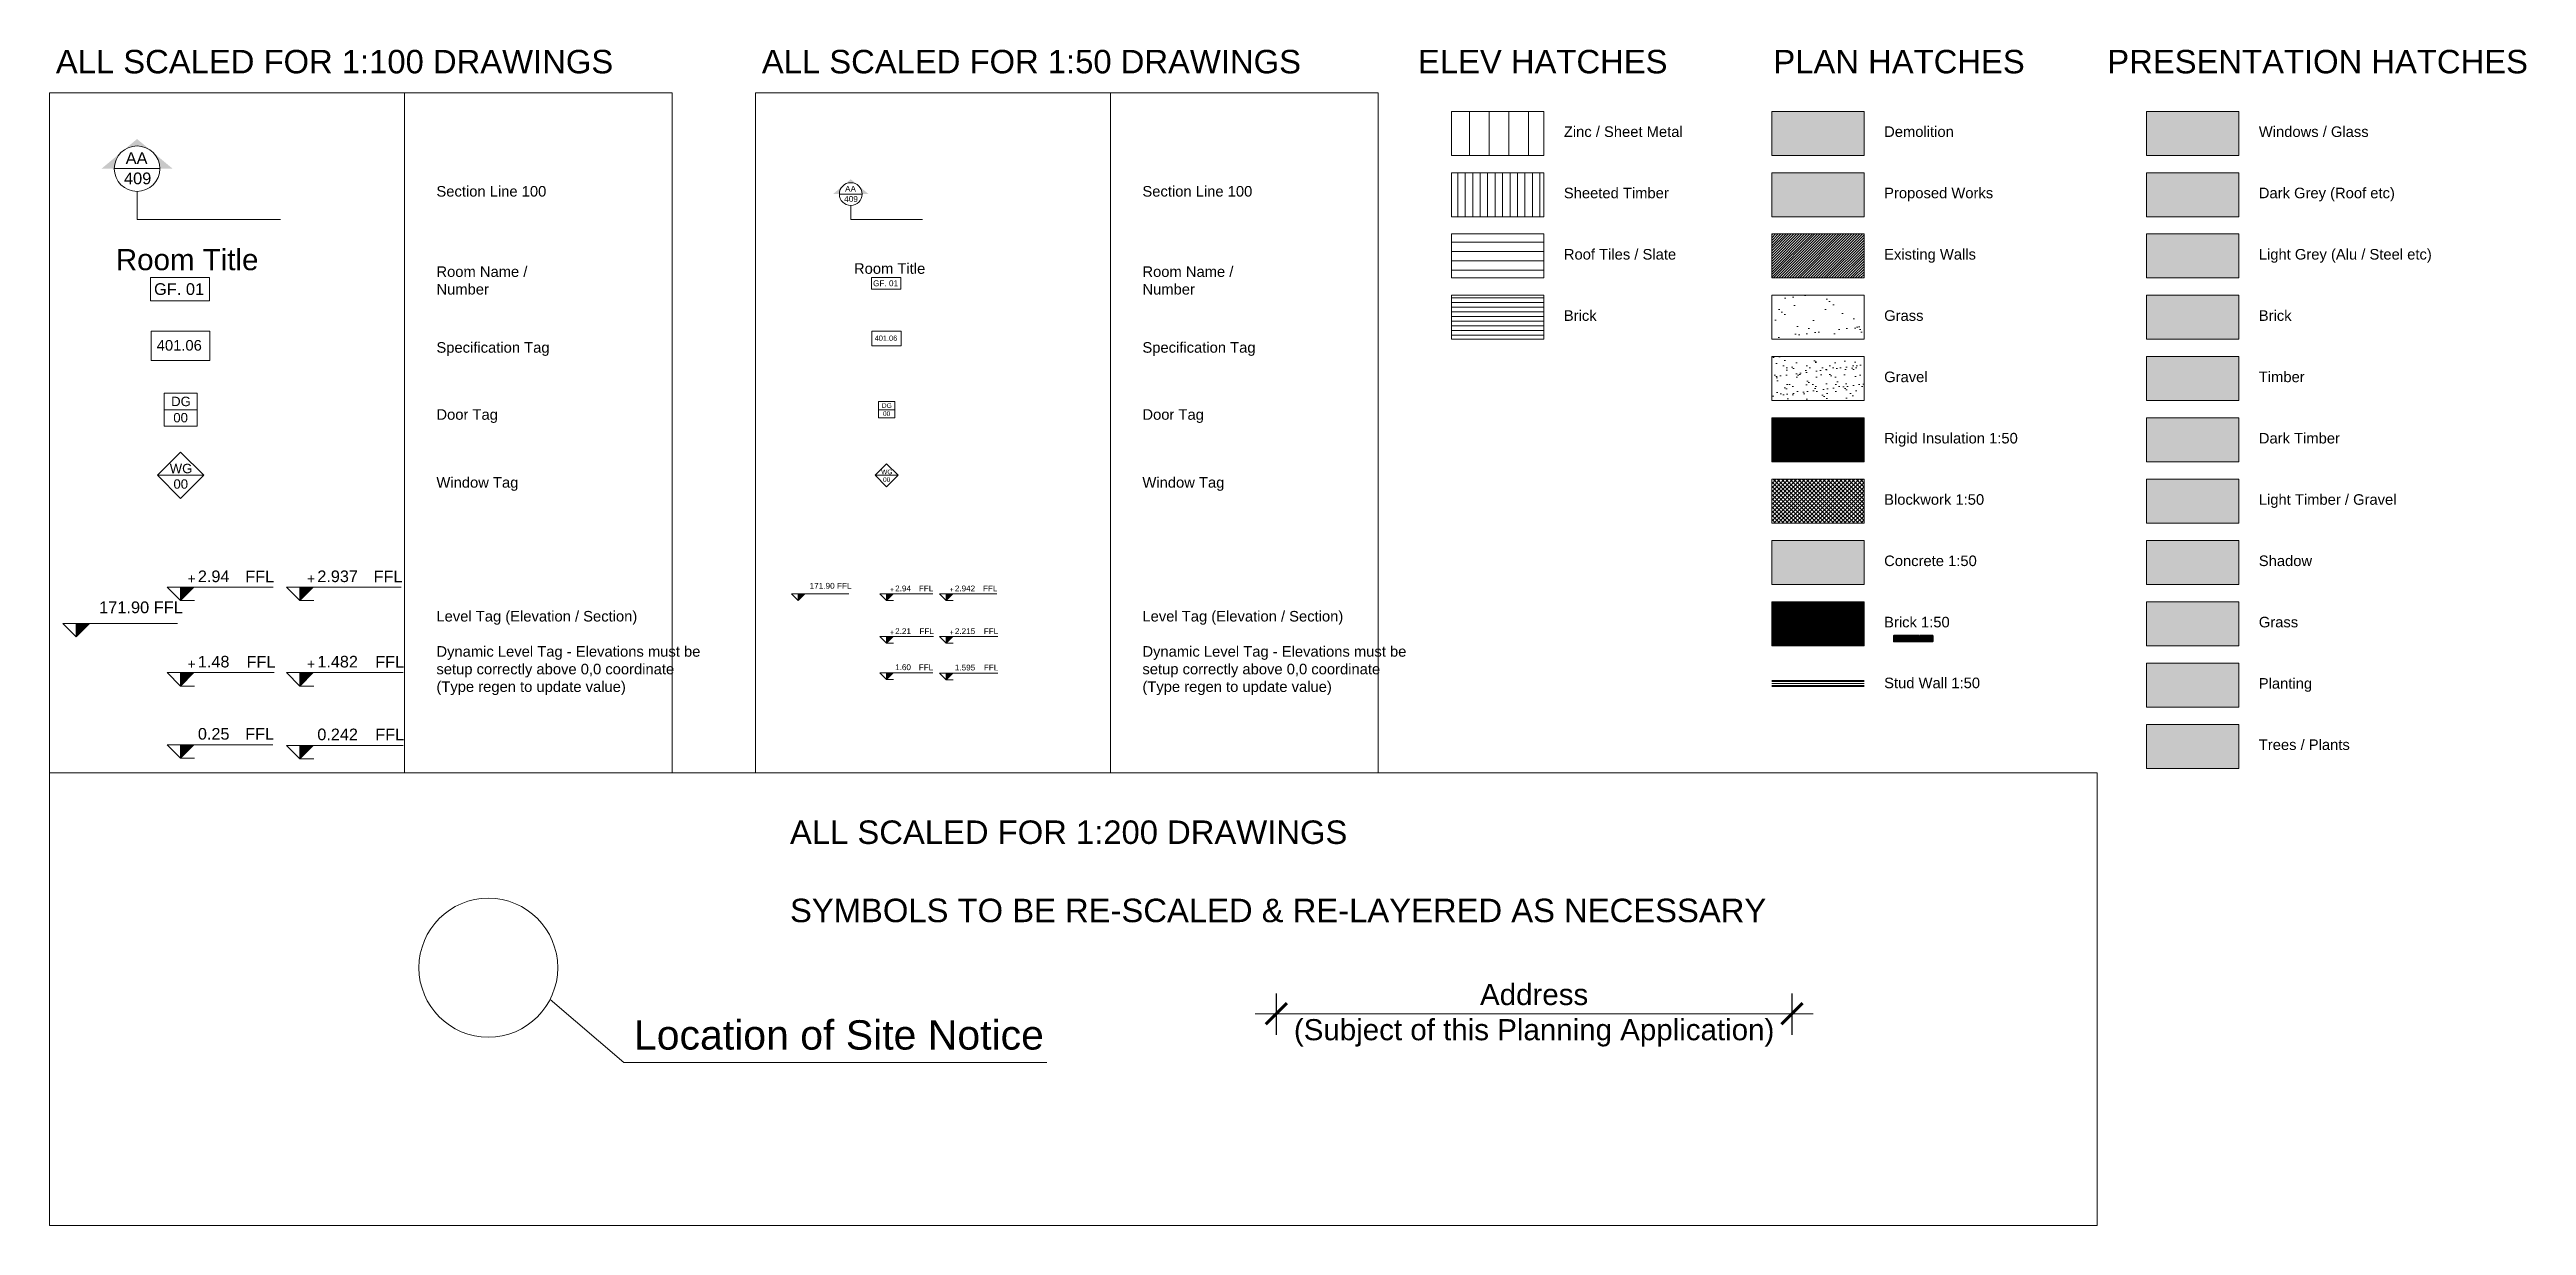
# Model space of a CAD drawing. Header units: millimetres. Extents: x -176873 to 104254, y -63587 to 101719.
# Drawn here: x -89159 to -46935, y -7713 to 12331 of the extents above; entities that cross this region are included whole.
import ezdxf
from ezdxf.enums import TextEntityAlignment as Align

# ---------------------------------------------------------------- set-up
doc = ezdxf.new("R2010")
doc.units = ezdxf.units.MM
doc.layers.get('0').update_dxf_attribs({"lineweight": 5, "plot": 0})
doc.layers.get('Defpoints').update_dxf_attribs({"lineweight": 5})
for name, color, linetype, lineweight in [('a-Dimension 10', 3, 'Continuous', 5), ('a-Dimension 100', 3, 'Continuous', 5), ('a-Dimension 200', 3, 'Continuous', 5), ('a-Hatch', 8, 'Continuous', 5), ('a-Hatch Demolition', 150, 'Continuous', 5), ('a-Hatch Planning', 42, 'Continuous', 5), ('a-Hatch Presentation', 34, 'Continuous', 5), ('a-Insulation', 251, 'Continuous', 18), ('a-Section 4', 2, 'Continuous', 18), ('a-Tags Doors', 5, 'Continuous', 15), ('a-Tags Levels', 3, 'Continuous', 15), ('a-Tags Notes', 3, 'Continuous', 15), ('a-Tags Room Names', 3, 'Continuous', 15), ('a-Tags Windows', 6, 'Continuous', 15), ('a-Text', 7, 'Continuous', 5), ('a-Walls', 7, 'Continuous', 35), ('l-Hatch Presentation', 34, 'Continuous', 5)]:
    doc.layers.add(name, color=color, linetype=linetype, lineweight=lineweight)
doc.layers.add('a-Hatch glass', color=141, linetype='Continuous')
doc.layers.add('a-Hatch shadow', color=252, linetype='Continuous')
doc.layers.add('a-Hatch Outline', color=6, linetype='Continuous', lineweight=5, plot=False)
doc.styles.add('Arial 100', font='Arial.ttf', dxfattribs={"height": 180})
doc.styles.add('Arial 200', font='Arial.ttf', dxfattribs={"height": 360})
doc.styles.add('Arial50', font='Arial.ttf', dxfattribs={"height": 240})
doc.styles.add('CP Arial_100', font='Arial.ttf', dxfattribs={"height": 0.15})
doc.styles.get("Standard").update_dxf_attribs({"font": 'txt.shx'})
doc.linetypes.add('BATTING', pattern='A,0.00254,-2.54,[134,ltypeshp.shx,S=2.54,R=0,X=-2.54,Y=0],-5.08,[134,ltypeshp.shx,S=2.54,R=180,X=2.54,Y=0],-2.54', length=10.16254)
doc.dimstyles.new('Arial Dimension 200', dxfattribs={"dimtxt": 360, "dimasz": 360, "dimexe": 360, "dimexo": 0, "dimgap": 200, "dimtad": 1, "dimdec": 0, "dimzin": 0, "dimdsep": 46, "dimtxsty": 'Arial 200', "dimblk": 'ARCHTICK', "dimcen": 0, "dimdle": 360, "dimclrd": 256, "dimclre": 256, "dimclrt": 7, "dimadec": 0, "dimazin": 0, "dimtfac": 1, "dimtdec": 0, "dimtix": 1, "dimtmove": 1, "dimatfit": 3, "dimldrblk": 'OPEN30', "dimfxl": 1, "dimtolj": 1, "dimtzin": 0, "dimlwd": -1, "dimarcsym": 0})
pattern_1 = [(90, (0, -2089.874), (-15.875, 0), []), (180, (0, -2089.874), (-2e-15, -15.875), [])]
pattern_2 = [(90, (-7e-12, 879.7), (-336.55, 0), [])]
pattern_3 = [(37.5, (7e-12, -3134.8), (-16.0003, 489.4132), [0, -386.08, 0, -431.8, 0, -412.75]), (7.5, (7e-12, -3134.8), (449.523, 716.825), [0, -208.28, 0, -347.98, 0, -133.35]), (327.5, (-312.4, -3134.8), (790.9924, 1.4372), [0, -127, 0, -457.2, 0, -596.9]), (317.5, (-312.4, -3134.8), (763.5565, 222.929), [0, -63.5, 0, -299.72, 0, -342.9])]
pattern_4 = [(37.5, (7e-12, -3134.81), (-8.00016, 244.7066), [0, -193.04, 0, -215.9, 0, -206.375]), (7.5, (7e-12, -3134.8), (224.7616, 358.4126), [0, -104.14, 0, -173.99, 0, -66.675]), (327.5, (-156.2, -3134.8), (395.4962, 0.7186), [0, -63.5, 0, -228.6, 0, -298.45]), (317.5, (-156.2, -3134.8), (381.7782, 111.4647), [0, -31.75, 0, -149.86, 0, -171.45])]
pattern_5 = [(45, (0, -2089.874), (-35.35534, 35.35534), []), (135, (0, -2089.874), (-35.35534, -35.35534), [])]
pattern_6 = [(50, (0, -2089.874), (45.546167, -3.984771), [4.7625, -52.3875]), (355, (0, -2089.874), (-8.810855, 47.76421), [3.81, -41.910146]), (100.451445, (3.796, -2090.206), (36.735312, 43.779438), [4.047502, -44.52256]), (46.1842, (0, -2077.174), (67.76976, -10.51058), [7.14375, -78.58125]), (96.63556, (5.65, -2078.05), (59.35103, 61.85653), [6.071256, -66.7839]), (351.18415, (0, -2077.17), (59.35103, 61.85653), [5.71499, -62.86493]), (21, (6.35, -2080.35), (37.903598, -25.5663), [4.7625, -52.3875]), (326, (6.35, -2080.35), (15.450507, 46.04699), [3.81, -41.91]), (71.451445, (9.51, -2082.48), (53.354105, 20.480692), [4.047502, -44.522484]), (37.5, (0, -2089.874), (0.772151, 21.1387597), [0, -41.402, 0, -42.545, 0, -42.06875]), (7.5, (0, -2089.874), (16.704916, 25.045144), [0, -24.257, 0, -40.4495, 0, -16.03375]), (327.5, (-14.16, -2089.874), (33.897649, -1.432186), [0, -15.875, 0, -49.53, 0, -65.7225]), (317.5, (-20.51, -2089.874), (37.032295, 6.356623), [0, -20.6375, 0, -32.893, 0, -46.6725])]
pattern_7 = [(135, (0, -2089.874), (-13.470384, -13.470384), []), (135, (5e-16, -2080.893), (-13.470384, -13.470384), [])]
pattern_8 = [(135, (-1106991.774, -972404.66), (-13.47038418, -13.47038418), []), (135, (-1106991.774, -972395.68), (-13.47038418, -13.47038418), [])]
pattern_9 = [(135, (-1107216.774, -972404.743), (-13.47038418, -13.47038418), []), (135, (-1107216.774, -972395.763), (-13.47038418, -13.47038418), [])]
pattern_10 = [(135, (-1107441.774, -972404.743), (-13.47038418, -13.47038418), []), (135, (-1107441.774, -972395.763), (-13.47038418, -13.47038418), [])]

msp = doc.modelspace()

# ---------------------------------------------------------------- texts
at = {"layer": 'a-Dimension 200', "insert": (-79196.1, -4215.1), "char_height": 500, "width": 7276, "attachment_point": 1}
msp.add_mtext('\\pxt7;{\\fArial|b0|i0|c0|p34;Location of Site Notice}', dxfattribs=at)
msp.add_mtext('\\pxt7;{\\fArial|b0|i0|c0|p34;Location of Site Notice}', dxfattribs=at)
at = {"layer": 'a-Tags Doors', "attachment_point": 5, "style": 'Arial50'}
for insert, char_height, width in [((-86918.1, 6331.9), 160, 560), ((-86918.1, 6331.9), 160, 560), ((-74885.8, 6261.9), 80, 280), ((-74885.8, 6261.9), 80, 280)]:
    msp.add_mtext('DG', dxfattribs=dict(at, insert=insert, char_height=char_height, width=width))
at = {"layer": 'a-Tags Doors', "style": 'Arial50'}
for p, height in [((-87048.4, 5976.5), 160), ((-87048.4, 5976.5), 160), ((-74950.9, 6084.2), 80), ((-74950.9, 6084.2), 80)]:
    msp.add_attdef('00', p, '', height=height, dxfattribs=at)
at = {"layer": 'a-Tags Levels', "attachment_point": 1}
for s, insert, char_height, width in [('{\\fArial|b0|i0|c0|p34;AA}', (-87861.1, 10579.7), 200, 449.842), ('{\\fArial|b0|i0|c0|p34;AA}', (-87861.1, 10579.7), 200, 449.842), ('{\\fArial|b0|i0|c0|p34;409}', (-87889.9, 10234.7), 200, 917.563), ('{\\fArial|b0|i0|c0|p34;409}', (-87889.9, 10234.7), 200, 917.563), ('{\\fArial|b0|i0|c0|p34;409}', (-75611.9, 9834.7), 100, 458.781), ('{\\fArial|b0|i0|c0|p34;409}', (-75611.9, 9834.7), 100, 458.781), ('{\\fArial|b0|i0|c0|p34;AA}', (-75597.5, 10007.2), 100, 224.921), ('{\\fArial|b0|i0|c0|p34;AA}', (-75597.5, 10007.2), 100, 224.921), ('{\\fArial|b0|i0|c0|p34;171.90 FFL}', (-76201.9, 3240.2), 100, 953.992), ('{\\fArial|b0|i0|c0|p34;171.90 FFL}', (-88314.2, 2923.6), 200, 1907.984)]:
    msp.add_mtext(s, dxfattribs=dict(at, insert=insert, char_height=char_height, width=width))
at = {"layer": 'a-Tags Notes', "attachment_point": 1}
for insert, char_height, width in [((-87331.4, 7379.4), 180, 1331.675), ((-87331.4, 7379.4), 180, 1331.675), ((-75092.4, 7456.2), 90, 665.837), ((-75092.4, 7456.2), 90, 665.837)]:
    msp.add_mtext('{\\fArial|b0|i0|c0|p34;401.06}', dxfattribs=dict(at, insert=insert, char_height=char_height, width=width))
at = {"layer": 'a-Tags Room Names', "attachment_point": 1}
for insert, char_height, width in [((-91988.1, 8929.9), 360, 10350.933), ((-91988.1, 8929.9), 360, 10350.933), ((-77425.3, 8688.1), 180, 5175.467), ((-77425.3, 8688.1), 180, 5175.467)]:
    msp.add_mtext('\\pxqc;{\\fArial|b0|i0|c0|p34;Room Title}', dxfattribs=dict(at, insert=insert, char_height=char_height, width=width))
at = {"layer": 'a-Tags Room Names', "attachment_point": 5, "style": 'Arial50'}
for insert, char_height, width in [((-86989.4, 8246.7), 200, 1407.828), ((-86989.4, 8246.7), 200, 1407.828), ((-74925.9, 8346.5), 100, 703.914), ((-74925.9, 8346.5), 100, 703.914)]:
    msp.add_mtext('{\\C3; GF. 01}', dxfattribs=dict(at, insert=insert, char_height=char_height, width=width))
at = {"layer": 'a-Tags Windows', "attachment_point": 5, "style": 'Arial50'}
for insert, char_height, width in [((-86917.2, 5188.7), 160, 560), ((-86917.2, 5188.7), 160, 560), ((-74885.3, 5131.2), 80, 280), ((-74885.3, 5131.2), 80, 280)]:
    msp.add_mtext('WG', dxfattribs=dict(at, insert=insert, char_height=char_height, width=width))
at = {"layer": 'a-Tags Windows', "style": 'Arial50'}
for p, height in [((-87046.1, 4845.3), 160), ((-87046.1, 4845.3), 160), ((-74949.8, 4959.6), 80), ((-74949.8, 4959.6), 80)]:
    msp.add_attdef('00', p, '', height=height, dxfattribs=at)
at = {"layer": 'a-Text', "attachment_point": 1}
for s, insert, char_height, width in [('{\\fArial|b0|i0|c0|p34;ALL SCALED FOR 1:100 DRAWINGS}', (-89051.1, 12325.2), 400, 21858.333), ('{\\fArial|b0|i0|c0|p34;ALL SCALED FOR 1:100 DRAWINGS}', (-89051.1, 12325.2), 400, 21858.333), ('{\\fArial|b0|i0|c0|p34;ALL SCALED FOR 1:50 DRAWINGS}', (-77015.9, 12325.2), 400, 21858.333), ('{\\fArial|b0|i0|c0|p34;ALL SCALED FOR 1:50 DRAWINGS}', (-77015.9, 12325.2), 400, 21858.333), ('{\\fArial|b0|i0|c0|p34;ELEV HATCHES}', (-65830.9, 12325.2), 400, 21858.333), ('{\\fArial|b0|i0|c0|p34;ELEV HATCHES}', (-65830.9, 12325.2), 400, 21858.333), ('{\\fArial|b0|i0|c0|p34;PLAN HATCHES}', (-59771.9, 12325.2), 400, 21858.333), ('{\\fArial|b0|i0|c0|p34;PLAN HATCHES}', (-59771.9, 12325.2), 400, 21858.333), ('{\\fArial|b0|i0|c0|p34;PRESENTATION HATCHES}', (-54080.2, 12325.2), 400, 21858.333), ('{\\fArial|b0|i0|c0|p34;PRESENTATION HATCHES}', (-54080.2, 12325.2), 400, 21858.333), ('{\\fArial|b0|i0|c0|p34;Zinc / Sheet Metal}', (-63344.3, 11021.3), 180, 2253.468), ('{\\fArial|b0|i0|c0|p34;Zinc / Sheet Metal}', (-63344.3, 11021.3), 180, 2253.468), ('{\\fArial|b0|i0|c0|p34;Demolition}', (-57884.2, 11021.3), 180, 2253.468), ('{\\fArial|b0|i0|c0|p34;Demolition}', (-57884.2, 11021.3), 180, 2253.468), ('{\\fArial|b0|i0|c0|p34;Windows / Glass}', (-51497.2, 11021.3), 180, 2253.468), ('{\\fArial|b0|i0|c0|p34;Windows / Glass}', (-51497.2, 11021.3), 180, 2253.468), ('{\\fArial|b0|i0|c0|p34;Section Line 100}', (-82563.4, 10004.8), 180, 2253.468), ('{\\fArial|b0|i0|c0|p34;Section Line 100}', (-82563.4, 10004.8), 180, 2253.468), ('{\\fArial|b0|i0|c0|p34;Section Line 100}', (-70528.3, 10004.8), 180, 2253.468), ('{\\fArial|b0|i0|c0|p34;Section Line 100}', (-70528.3, 10004.8), 180, 2253.468), ('{\\fArial|b0|i0|c0|p34;Sheeted Timber}', (-63344.3, 9976.4), 180, 2253.468), ('{\\fArial|b0|i0|c0|p34;Sheeted Timber}', (-63344.3, 9976.4), 180, 2253.468), ('{\\fArial|b0|i0|c0|p34;Proposed Works}', (-57884.2, 9976.4), 180, 2253.468), ('{\\fArial|b0|i0|c0|p34;Proposed Works}', (-57884.2, 9976.4), 180, 2253.468), ('{\\fArial|b0|i0|c0|p34;Dark Grey (Roof etc)}', (-51497.2, 9976.4), 180, 2660.929), ('{\\fArial|b0|i0|c0|p34;Dark Grey (Roof etc)}', (-51497.2, 9976.4), 180, 2660.929), ('{\\fArial|b0|i0|c0|p34;Roof Tiles / Slate}', (-63344.3, 8931.4), 180, 2253.468), ('{\\fArial|b0|i0|c0|p34;Roof Tiles / Slate}', (-63344.3, 8931.4), 180, 2253.468), ('{\\fArial|b0|i0|c0|p34;Existing Walls}', (-57884.2, 8931.4), 180, 2253.468), ('{\\fArial|b0|i0|c0|p34;Existing Walls}', (-57884.2, 8931.4), 180, 2253.468), ('{\\fArial|b0|i0|c0|p34;Light Grey (Alu / Steel etc)}', (-51497.2, 8931.4), 180, 3440.186), ('{\\fArial|b0|i0|c0|p34;Light Grey (Alu / Steel etc)}', (-51497.2, 8931.4), 180, 3440.186), ('{\\fArial|b0|i0|c0|p34;Room Name / Number}', (-82563.4, 8635.5), 180, 2253.468), ('{\\fArial|b0|i0|c0|p34;Room Name / Number}', (-82563.4, 8635.5), 180, 2253.468), ('{\\fArial|b0|i0|c0|p34;Room Name / Number}', (-70528.3, 8635.5), 180, 2253.468), ('{\\fArial|b0|i0|c0|p34;Room Name / Number}', (-70528.3, 8635.5), 180, 2253.468), ('{\\fArial|b0|i0|c0|p34;Brick}', (-63344.3, 7886.5), 180, 2253.468), ('{\\fArial|b0|i0|c0|p34;Brick}', (-63344.3, 7886.5), 180, 2253.468), ('{\\fArial|b0|i0|c0|p34;Grass}', (-57884.2, 7886.5), 180, 2253.468), ('{\\fArial|b0|i0|c0|p34;Grass}', (-57884.2, 7886.5), 180, 2253.468), ('{\\fArial|b0|i0|c0|p34;Brick}', (-51497.2, 7886.5), 180, 2253.468), ('{\\fArial|b0|i0|c0|p34;Brick}', (-51497.2, 7886.5), 180, 2253.468), ('{\\fArial|b0|i0|c0|p34;Specification Tag}', (-82563.4, 7343.4), 180, 2253.468), ('{\\fArial|b0|i0|c0|p34;Specification Tag}', (-82563.4, 7343.4), 180, 2253.468), ('{\\fArial|b0|i0|c0|p34;Specification Tag}', (-70528.3, 7343.4), 180, 2253.468), ('{\\fArial|b0|i0|c0|p34;Specification Tag}', (-70528.3, 7343.4), 180, 2253.468), ('{\\fArial|b0|i0|c0|p34;Gravel}', (-57884.2, 6841.5), 180, 2253.468), ('{\\fArial|b0|i0|c0|p34;Gravel}', (-57884.2, 6841.5), 180, 2253.468), ('{\\fArial|b0|i0|c0|p34;Timber}', (-51497.2, 6841.5), 180, 2253.468), ('{\\fArial|b0|i0|c0|p34;Timber}', (-51497.2, 6841.5), 180, 2253.468), ('{\\fArial|b0|i0|c0|p34;Door Tag}', (-82563.4, 6200.5), 180, 2253.468), ('{\\fArial|b0|i0|c0|p34;Door Tag}', (-82563.4, 6200.5), 180, 2253.468), ('{\\fArial|b0|i0|c0|p34;Door Tag}', (-70528.3, 6200.5), 180, 2253.468), ('{\\fArial|b0|i0|c0|p34;Door Tag}', (-70528.3, 6200.5), 180, 2253.468), ('{\\fArial|b0|i0|c0|p34;Rigid Insulation 1:50}', (-57884.2, 5796.6), 180, 2253.468), ('{\\fArial|b0|i0|c0|p34;Rigid Insulation 1:50}', (-57884.2, 5796.6), 180, 2253.468), ('{\\fArial|b0|i0|c0|p34;Dark Timber}', (-51497.2, 5796.6), 180, 2253.468), ('{\\fArial|b0|i0|c0|p34;Dark Timber}', (-51497.2, 5796.6), 180, 2253.468), ('{\\fArial|b0|i0|c0|p34;Window Tag}', (-82563.4, 5042.8), 180, 2253.468), ('{\\fArial|b0|i0|c0|p34;Window Tag}', (-82563.4, 5042.8), 180, 2253.468), ('{\\fArial|b0|i0|c0|p34;Window Tag}', (-70528.3, 5042.8), 180, 2253.468), ('{\\fArial|b0|i0|c0|p34;Window Tag}', (-70528.3, 5042.8), 180, 2253.468), ('{\\fArial|b0|i0|c0|p34;Blockwork 1:50}', (-57884.2, 4751.7), 180, 2253.468), ('{\\fArial|b0|i0|c0|p34;Blockwork 1:50}', (-57884.2, 4751.7), 180, 2253.468), ('{\\fArial|b0|i0|c0|p34;Light Timber / Gravel}', (-51497.2, 4751.7), 180, 3429.543), ('{\\fArial|b0|i0|c0|p34;Light Timber / Gravel}', (-51497.2, 4751.7), 180, 3429.543), ('{\\fArial|b0|i0|c0|p34;Concrete 1:50}', (-57884.2, 3706.7), 180, 2253.468), ('{\\fArial|b0|i0|c0|p34;Concrete 1:50}', (-57884.2, 3706.7), 180, 2253.468), ('{\\fArial|b0|i0|c0|p34;Shadow}', (-51497.2, 3706.7), 180, 2253.468), ('{\\fArial|b0|i0|c0|p34;Shadow}', (-51497.2, 3706.7), 180, 2253.468), ('{\\fArial|b0|i0|c0|p34;Level Tag (Elevation / Section)\\P\\PDynamic Level Tag - Elevations must be setup correctly above 0,0 coordinate\\P(Type regen to update value)}', (-82563.4, 2761.9), 180, 4776.551), ('{\\fArial|b0|i0|c0|p34;Level Tag (Elevation / Section)\\P\\PDynamic Level Tag - Elevations must be setup correctly above 0,0 coordinate\\P(Type regen to update value)}', (-70528.3, 2761.9), 180, 4776.551), ('{\\fArial|b0|i0|c0|p34;Brick 1:50}', (-57884.2, 2661.8), 180, 2253.468), ('{\\fArial|b0|i0|c0|p34;Brick 1:50}', (-57884.2, 2661.8), 180, 2253.468), ('{\\fArial|b0|i0|c0|p34;Grass}', (-51497.2, 2661.8), 180, 2253.468), ('{\\fArial|b0|i0|c0|p34;Grass}', (-51497.2, 2661.8), 180, 2253.468), ('{\\fArial|b0|i0|c0|p34;Stud Wall 1:50}', (-57884.2, 1625.1), 180, 2253.468), ('{\\fArial|b0|i0|c0|p34;Stud Wall 1:50}', (-57884.2, 1625.1), 180, 2253.468), ('{\\fArial|b0|i0|c0|p34;Planting}', (-51497.2, 1616.9), 180, 2253.468), ('{\\fArial|b0|i0|c0|p34;Planting}', (-51497.2, 1616.9), 180, 2253.468), ('{\\fArial|b0|i0|c0|p34;Trees / Plants}', (-51497.2, 571.9), 180, 2253.468), ('{\\fArial|b0|i0|c0|p34;Trees / Plants}', (-51497.2, 571.9), 180, 2253.468), ('{\\fArial|b0|i0|c0|p34;ALL SCALED FOR 1:200 DRAWINGS\\P\\PSYMBOLS TO BE RE-SCALED & RE-LAYERED AS NECESSARY}', (-76536.2, -809.5), 400, 21858.333), ('{\\fArial|b0|i0|c0|p34;ALL SCALED FOR 1:200 DRAWINGS\\P\\PSYMBOLS TO BE RE-SCALED & RE-LAYERED AS NECESSARY}', (-76536.2, -809.5), 400, 21858.333)]:
    msp.add_mtext(s, dxfattribs=dict(at, insert=insert, char_height=char_height, width=width))

# ---------------------------------------------------------------- blocks, each defined once
blk = doc.blocks.new('Window Tag')
at = {"layer": 'a-Tags Windows'}
blk.add_line((-396, 0), (396, 0), dxfattribs=at)
blk.add_lwpolyline([(0, -396), (396, 0), (0, 396), (-396, 0)], close=True, dxfattribs=at)
blk = doc.blocks.new('Door Tag')
at = {"layer": 'a-Tags Doors'}
blk.add_line((-280, 0), (280, 0), dxfattribs=at)
blk.add_lwpolyline([(-280, -280), (280, -280), (280, 280), (-280, 280)], close=True, dxfattribs=at)
blk = doc.blocks.new('A$C6DD23F9A')
at = {"layer": 'a-Tags Levels'}
h = blk.add_hatch(color=256, dxfattribs=at)
h.paths.add_polyline_path([(597, 2152), (348, 2360), (99, 2152, -0.362463)])
h.paths.add_polyline_path([(954, 1854), (597, 2152, -0.222393), (736, 1854)])
h.paths.add_polyline_path([(-40, 1854, -0.222393), (99, 2152), (-258, 1854)])
for p, q in [((348, 1466), (348, 988)), ((348, 988), (2794, 988))]:
    blk.add_line(p, q, dxfattribs=at)
blk.add_circle((348, 1854), 388, dxfattribs=at)
blk = doc.blocks.new('_ArchTick')
at = {"layer": 'a-Dimension 10', "color": 0, "const_width": 0.15}
blk.add_lwpolyline([(-0.5, -0.5), (0.5, 0.5)], dxfattribs=at)
blk = doc.blocks.new('*D24')
at = {"layer": 'a-Dimension 200', "lineweight": -2, "transparency": 16777216}
for p, q in [((-68246, -3759), (-68246, -4463)), ((-59456, -3759), (-59456, -4463))]:
    blk.add_line(p, q, dxfattribs=at)
at = {"layer": 'a-Dimension 200', "transparency": 16777216}
blk.add_line((-68606, -4103), (-59096, -4103), dxfattribs=at)
at = {"layer": 'Defpoints', "color": 0, "transparency": 16777216}
for p in [(-68246, -3759), (-59456, -3759), (-59456, -4103)]:
    blk.add_point(p, dxfattribs=at)
at = {"layer": 'a-Dimension 200', "transparency": 16777216, "xscale": 360, "yscale": 360, "zscale": 360, "rotation": 180}
blk.add_blockref('_ArchTick', (-68246, -4103), dxfattribs=at)
at = {"layer": 'a-Dimension 200', "transparency": 16777216, "xscale": 360, "yscale": 360, "zscale": 360}
blk.add_blockref('_ArchTick', (-59456, -4103), dxfattribs=at)
at = {"layer": 'a-Dimension 200', "color": 7, "transparency": 16777216, "insert": (-63851, -4130), "char_height": 360, "attachment_point": 5, "style": 'Arial 200'}
blk.add_mtext('\\A1;Address\\P(Subject of this Planning Application)', dxfattribs=at)
blk = doc.blocks.new('_Open30')
at = {"layer": 'a-Hatch', "color": 0, "lineweight": -2}
for p, q in [((-1, 0.27), (0, 0)), ((0, 0), (-1, -0.27)), ((0, 0), (-1, 0))]:
    blk.add_line(p, q, dxfattribs=at)
blk = doc.blocks.new('*D41')
at = {"layer": 'a-Dimension 200', "lineweight": -2, "transparency": 16777216}
for p, q in [((-68246, -3759), (-68246, -4463)), ((-59456, -3759), (-59456, -4463))]:
    blk.add_line(p, q, dxfattribs=at)
at = {"layer": 'a-Dimension 200', "transparency": 16777216}
blk.add_line((-68606, -4103), (-59096, -4103), dxfattribs=at)
at = {"layer": 'Defpoints', "color": 0, "transparency": 16777216}
for p in [(-68246, -3759), (-59456, -3759), (-59456, -4103)]:
    blk.add_point(p, dxfattribs=at)
at = {"layer": 'a-Dimension 200', "transparency": 16777216, "xscale": 360, "yscale": 360, "zscale": 360, "rotation": 180}
blk.add_blockref('_ArchTick', (-68246, -4103), dxfattribs=at)
at = {"layer": 'a-Dimension 200', "transparency": 16777216, "xscale": 360, "yscale": 360, "zscale": 360}
blk.add_blockref('_ArchTick', (-59456, -4103), dxfattribs=at)
at = {"layer": 'a-Dimension 200', "color": 7, "transparency": 16777216, "insert": (-63851, -4130), "char_height": 360, "attachment_point": 5, "style": 'Arial 200'}
blk.add_mtext('\\A1;Address\\P(Subject of this Planning Application)', dxfattribs=at)
blk = doc.blocks.new('Level2')
at = {"layer": 'a-Tags Levels'}
blk.add_hatch(color=256, dxfattribs=at).paths.add_polyline_path([(1116, -6741), (1116, -7026), (1400, -6741)])
for p, q in [((831, -6741), (1116, -7026)), ((831, -6741), (3274, -6741)), ((1116, -7026), (1400, -6741)), ((1116, -7026), (1116, -6741))]:
    blk.add_line(p, q, dxfattribs=at)
blk = doc.blocks.new('*U35')
at = {"layer": 'a-Tags Levels'}
blk.add_hatch(color=256, dxfattribs=at).paths.add_polyline_path([(467.328, 0.238), (467.328, 0.01), (467.556, 0.238)])
blk.add_hatch(color=256, dxfattribs=at).paths.add_polyline_path([(467.328, 0.238), (467.328, 0.01), (467.556, 0.238)])
at = {"layer": 'a-Hatch Outline'}
blk.add_line((467.328, 0.01), (467.569, 0.01), dxfattribs=at)
at = {"layer": 'a-Tags Levels'}
for p, q in [((467.1, 0.238), (467.328, 0.01)), ((467.1, 0.238), (467.328, 0.01)), ((467.1, 0.238), (468.929, 0.238)), ((467.328, 0.01), (467.556, 0.238)), ((467.328, 0.01), (467.328, 0.238)), ((467.328, 0.01), (467.556, 0.238)), ((467.328, 0.01), (467.328, 0.238))]:
    blk.add_line(p, q, dxfattribs=at)
at = {"layer": 'a-Tags Levels', "insert": (467.452, 0.466), "char_height": 0.165, "attachment_point": 1, "style": 'CP Arial_100'}
blk.add_mtext_dynamic_manual_height_columns('+', width=0.30632, gutter_width=0.412, heights=[0], dxfattribs=at)
at = {"layer": 'a-Tags Levels', "style": 'Arial 100'}
blk.add_attdef('LIVELLO', (467.626, 0.326), '', height=0.198, dxfattribs=at)
blk.add_attdef('REF', text='', height=0.198, dxfattribs=at).set_placement((468.947, 0.324), align=Align.RIGHT)
blk = doc.blocks.new('*U36')
at = {"layer": 'a-Tags Levels'}
blk.add_hatch(color=256, dxfattribs=at).paths.add_polyline_path([(467.328, 0.238), (467.328, 0.01), (467.556, 0.238)])
blk.add_hatch(color=256, dxfattribs=at).paths.add_polyline_path([(467.328, 0.238), (467.328, 0.01), (467.556, 0.238)])
at = {"layer": 'a-Hatch Outline'}
blk.add_line((467.328, 0.01), (467.569, 0.01), dxfattribs=at)
at = {"layer": 'a-Tags Levels'}
for p, q in [((467.1, 0.238), (467.328, 0.01)), ((467.1, 0.238), (467.328, 0.01)), ((467.1, 0.238), (468.908, 0.238)), ((467.328, 0.01), (467.556, 0.238)), ((467.328, 0.01), (467.328, 0.238)), ((467.328, 0.01), (467.556, 0.238)), ((467.328, 0.01), (467.328, 0.238))]:
    blk.add_line(p, q, dxfattribs=at)
at = {"layer": 'a-Tags Levels', "insert": (467.452, 0.466), "char_height": 0.165, "attachment_point": 1, "style": 'CP Arial_100'}
blk.add_mtext_dynamic_manual_height_columns('+', width=0.30632, gutter_width=0.412, heights=[0], dxfattribs=at)
at = {"layer": 'a-Tags Levels', "style": 'Arial 100'}
blk.add_attdef('LIVELLO', (467.626, 0.326), '', height=0.198, dxfattribs=at)
blk.add_attdef('REF', text='', height=0.198, dxfattribs=at).set_placement((468.926, 0.324), align=Align.RIGHT)
blk = doc.blocks.new('*U31')
at = {"layer": 'a-Tags Levels'}
blk.add_hatch(color=256, dxfattribs=at).paths.add_polyline_path([(467.328, 0.238), (467.328, 0.01), (467.556, 0.238)])
blk.add_hatch(color=256, dxfattribs=at).paths.add_polyline_path([(467.328, 0.238), (467.328, 0.01), (467.556, 0.238)])
at = {"layer": 'a-Hatch Outline'}
blk.add_line((467.328, 0.01), (467.569, 0.01), dxfattribs=at)
at = {"layer": 'a-Tags Levels'}
for p, q in [((467.1, 0.238), (467.328, 0.01)), ((467.1, 0.238), (467.328, 0.01)), ((467.1, 0.238), (468.906, 0.238)), ((467.328, 0.01), (467.556, 0.238)), ((467.328, 0.01), (467.328, 0.238)), ((467.328, 0.01), (467.556, 0.238)), ((467.328, 0.01), (467.328, 0.238))]:
    blk.add_line(p, q, dxfattribs=at)
at = {"layer": 'a-Tags Levels', "style": 'Arial 100'}
blk.add_attdef('LIVELLO', (467.626, 0.326), '', height=0.198, dxfattribs=at)
blk.add_attdef('REF', text='', height=0.198, dxfattribs=at).set_placement((468.924, 0.324), align=Align.RIGHT)
blk = doc.blocks.new('*U32')
at = {"layer": 'a-Tags Levels'}
blk.add_hatch(color=256, dxfattribs=at).paths.add_polyline_path([(467.328, 0.238), (467.328, 0.01), (467.556, 0.238)])
blk.add_hatch(color=256, dxfattribs=at).paths.add_polyline_path([(467.328, 0.238), (467.328, 0.01), (467.556, 0.238)])
at = {"layer": 'a-Hatch Outline'}
blk.add_line((467.328, 0.01), (467.569, 0.01), dxfattribs=at)
at = {"layer": 'a-Tags Levels'}
for p, q in [((467.1, 0.238), (467.328, 0.01)), ((467.1, 0.238), (467.328, 0.01)), ((467.1, 0.238), (469.087, 0.238)), ((467.328, 0.01), (467.556, 0.238)), ((467.328, 0.01), (467.328, 0.238)), ((467.328, 0.01), (467.556, 0.238)), ((467.328, 0.01), (467.328, 0.238))]:
    blk.add_line(p, q, dxfattribs=at)
at = {"layer": 'a-Tags Levels', "insert": (467.452, 0.466), "char_height": 0.165, "attachment_point": 1, "style": 'CP Arial_100'}
blk.add_mtext_dynamic_manual_height_columns('+', width=0.30632, gutter_width=0.412, heights=[0], dxfattribs=at)
at = {"layer": 'a-Tags Levels', "style": 'Arial 100'}
blk.add_attdef('LIVELLO', (467.626, 0.326), '', height=0.198, dxfattribs=at)
blk.add_attdef('REF', text='', height=0.198, dxfattribs=at).set_placement((469.105, 0.324), align=Align.RIGHT)
blk = doc.blocks.new('*U33')
at = {"layer": 'a-Tags Levels'}
blk.add_hatch(color=256, dxfattribs=at).paths.add_polyline_path([(467.328, 0.238), (467.328, 0.01), (467.556, 0.238)])
blk.add_hatch(color=256, dxfattribs=at).paths.add_polyline_path([(467.328, 0.238), (467.328, 0.01), (467.556, 0.238)])
at = {"layer": 'a-Hatch Outline'}
blk.add_line((467.328, 0.01), (467.569, 0.01), dxfattribs=at)
at = {"layer": 'a-Tags Levels'}
for p, q in [((467.1, 0.238), (467.328, 0.01)), ((467.1, 0.238), (467.328, 0.01)), ((467.1, 0.238), (469.058, 0.238)), ((467.328, 0.01), (467.556, 0.238)), ((467.328, 0.01), (467.328, 0.238)), ((467.328, 0.01), (467.556, 0.238)), ((467.328, 0.01), (467.328, 0.238))]:
    blk.add_line(p, q, dxfattribs=at)
at = {"layer": 'a-Tags Levels', "insert": (467.452, 0.466), "char_height": 0.165, "attachment_point": 1, "style": 'CP Arial_100'}
blk.add_mtext_dynamic_manual_height_columns('+', width=0.30632, gutter_width=0.412, heights=[0], dxfattribs=at)
at = {"layer": 'a-Tags Levels', "style": 'Arial 100'}
blk.add_attdef('LIVELLO', (467.626, 0.326), '', height=0.198, dxfattribs=at)
blk.add_attdef('REF', text='', height=0.198, dxfattribs=at).set_placement((469.077, 0.324), align=Align.RIGHT)
blk = doc.blocks.new('*U34')
at = {"layer": 'a-Tags Levels'}
blk.add_hatch(color=256, dxfattribs=at).paths.add_polyline_path([(467.328, 0.238), (467.328, 0.01), (467.556, 0.238)])
blk.add_hatch(color=256, dxfattribs=at).paths.add_polyline_path([(467.328, 0.238), (467.328, 0.01), (467.556, 0.238)])
at = {"layer": 'a-Hatch Outline'}
blk.add_line((467.328, 0.01), (467.569, 0.01), dxfattribs=at)
at = {"layer": 'a-Tags Levels'}
for p, q in [((467.1, 0.238), (467.328, 0.01)), ((467.1, 0.238), (467.328, 0.01)), ((467.1, 0.238), (469.087, 0.238)), ((467.328, 0.01), (467.556, 0.238)), ((467.328, 0.01), (467.328, 0.238)), ((467.328, 0.01), (467.556, 0.238)), ((467.328, 0.01), (467.328, 0.238))]:
    blk.add_line(p, q, dxfattribs=at)
at = {"layer": 'a-Tags Levels', "style": 'Arial 100'}
blk.add_attdef('LIVELLO', (467.626, 0.326), '', height=0.198, dxfattribs=at)
blk.add_attdef('REF', text='', height=0.198, dxfattribs=at).set_placement((469.106, 0.324), align=Align.RIGHT)

# ---------------------------------------------------------------- dimensions: what is measured, and where the dimension line sits
at = {"layer": 'a-Dimension 200'}
for picture in ['*D24', '*D41']:
    dim = msp.add_linear_dim(base=(-59456.4, -4102.6), p1=(-68246.4, -3758.9), p2=(-59456.4, -3758.9), text='Address\\P(Subject of this Planning Application)', dimstyle='Arial Dimension 200', dxfattribs=at)
    dim.commit()
    dim.dimension.update_dxf_attribs({"geometry": picture, "text_midpoint": (-63851.4, -4865.6), "dimtype": 160})

# ---------------------------------------------------------------- hatches: boundary and pattern name
at = {"layer": 'a-Hatch'}
h = msp.add_hatch(dxfattribs=at)
h.set_pattern_fill('ANSI31', color=256, scale=106, angle=45)
h.set_pattern_definition(pattern_2)
h.paths.add_polyline_path([(-65261.2, 11276.8), (-63685.7, 11276.8), (-63685.7, 10527.1), (-65261.2, 10527.1)])
h = msp.add_hatch(dxfattribs=at)
h.set_pattern_fill('ANSI31', color=256, scale=106, angle=45)
h.set_pattern_definition(pattern_2)
h.paths.add_polyline_path([(-65261.2, 11276.8), (-63685.7, 11276.8), (-63685.7, 10527.1), (-65261.2, 10527.1)])
h = msp.add_hatch(dxfattribs=at)
h.set_pattern_fill('ANSI31', color=256, scale=40, angle=45)
h.paths.add_polyline_path([(-65261.2, 10231.9), (-63685.7, 10231.9), (-63685.7, 9482.1), (-65261.2, 9482.1)])
h = msp.add_hatch(dxfattribs=at)
h.set_pattern_fill('ANSI31', color=256, scale=40, angle=45)
h.paths.add_polyline_path([(-65261.2, 10231.9), (-63685.7, 10231.9), (-63685.7, 9482.1), (-65261.2, 9482.1)])
for color, points in [(253, [(-53414, 10231.9), (-51838.6, 10231.9), (-51838.6, 9482.1), (-53414, 9482.1)]), (253, [(-53414, 10231.9), (-51838.6, 10231.9), (-51838.6, 9482.1), (-53414, 9482.1)]), (254, [(-53414, 9187), (-51838.6, 9187), (-51838.6, 8437.2), (-53414, 8437.2)]), (254, [(-53414, 9187), (-51838.6, 9187), (-51838.6, 8437.2), (-53414, 8437.2)])]:
    msp.add_hatch(color=color, dxfattribs=at).paths.add_polyline_path(points)
h = msp.add_hatch(dxfattribs=at)
h.set_pattern_fill('ANSI31', color=256, scale=50, angle=135)
h.paths.add_polyline_path([(-65261.2, 9187), (-63685.7, 9187), (-63685.7, 8437.2), (-65261.2, 8437.2)])
h = msp.add_hatch(dxfattribs=at)
h.set_pattern_fill('ANSI31', color=256, scale=50, angle=135)
h.paths.add_polyline_path([(-65261.2, 9187), (-63685.7, 9187), (-63685.7, 8437.2), (-65261.2, 8437.2)])
h = msp.add_hatch(dxfattribs=at)
h.set_pattern_fill('ANSI31', color=256, scale=10, angle=180)
h.paths.add_polyline_path([(-59801, 9187), (-58225.6, 9187), (-58225.6, 8437.2), (-59801, 8437.2)])
h = msp.add_hatch(dxfattribs=at)
h.set_pattern_fill('ANSI31', color=256, scale=10, angle=180)
h.paths.add_polyline_path([(-59801, 9187), (-58225.6, 9187), (-58225.6, 8437.2), (-59801, 8437.2)])
h = msp.add_hatch(dxfattribs=at)
h.set_pattern_fill('ANSI31', color=256, scale=25, angle=135)
h.paths.add_polyline_path([(-65261.2, 8142), (-63685.7, 8142), (-63685.7, 7392.3), (-65261.2, 7392.3)])
h = msp.add_hatch(dxfattribs=at)
h.set_pattern_fill('ANSI31', color=256, scale=25, angle=135)
h.paths.add_polyline_path([(-65261.2, 8142), (-63685.7, 8142), (-63685.7, 7392.3), (-65261.2, 7392.3)])
h = msp.add_hatch(dxfattribs=at)
h.set_pattern_fill('AR-SAND', color=256, scale=10)
h.set_pattern_definition(pattern_3)
h.paths.add_polyline_path([(-59801, 8142), (-58225.6, 8142), (-58225.6, 7392.3), (-59801, 7392.3)])
h = msp.add_hatch(dxfattribs=at)
h.set_pattern_fill('AR-SAND', color=256, scale=10)
h.set_pattern_definition(pattern_3)
h.paths.add_polyline_path([(-59801, 8142), (-58225.6, 8142), (-58225.6, 7392.3), (-59801, 7392.3)])
h = msp.add_hatch(dxfattribs=at)
h.set_pattern_fill('AR-SAND', color=256, scale=5)
h.set_pattern_definition(pattern_4)
h.paths.add_polyline_path([(-59801, 7097.1), (-58225.6, 7097.1), (-58225.6, 6347.3), (-59801, 6347.3)])
h = msp.add_hatch(dxfattribs=at)
h.set_pattern_fill('AR-SAND', color=256, scale=5)
h.set_pattern_definition(pattern_4)
h.paths.add_polyline_path([(-59801, 7097.1), (-58225.6, 7097.1), (-58225.6, 6347.3), (-59801, 6347.3)])
h = msp.add_hatch(dxfattribs=at)
h.set_pattern_fill('_USER', color=256, scale=50, angle=45, style=0, double=1, pattern_type=0)
h.set_pattern_definition(pattern_5)
h.paths.add_polyline_path([(-59801, 5007.2), (-58225.6, 5007.2), (-58225.6, 4257.4), (-59801, 4257.4)])
h = msp.add_hatch(dxfattribs=at)
h.set_pattern_fill('_USER', color=256, scale=50, angle=45, style=0, double=1, pattern_type=0)
h.set_pattern_definition(pattern_5)
h.paths.add_polyline_path([(-59801, 5007.2), (-58225.6, 5007.2), (-58225.6, 4257.4), (-59801, 4257.4)])
h = msp.add_hatch(dxfattribs=at)
h.set_pattern_fill('AR-CONC', color=256, scale=0.25, style=0, double=1)
h.set_pattern_definition(pattern_6)
h.paths.add_polyline_path([(-59801, 3962.3), (-58225.6, 3962.3), (-58225.6, 3212.5), (-59801, 3212.5)])
h = msp.add_hatch(dxfattribs=at)
h.set_pattern_fill('AR-CONC', color=256, scale=0.25, style=0, double=1)
h.set_pattern_definition(pattern_6)
h.paths.add_polyline_path([(-59801, 3962.3), (-58225.6, 3962.3), (-58225.6, 3212.5), (-59801, 3212.5)])
h = msp.add_hatch(dxfattribs=at)
h.set_pattern_fill('ANSI32', color=256, scale=2, angle=90, style=0)
h.set_pattern_definition(pattern_7)
h.paths.add_polyline_path([(-59801, 2917.3), (-58225.6, 2917.3), (-58225.6, 2167.6), (-59801, 2167.6)])
h = msp.add_hatch(dxfattribs=at)
h.set_pattern_fill('ANSI32', color=256, scale=2, angle=90, style=0)
h.set_pattern_definition(pattern_7)
h.paths.add_polyline_path([(-59801, 2917.3), (-58225.6, 2917.3), (-58225.6, 2167.6), (-59801, 2167.6)])
h = msp.add_hatch(dxfattribs=at)
h.set_pattern_fill('ANSI32', color=256, scale=2, angle=90, style=0)
h.set_pattern_definition(pattern_10)
h.paths.add_polyline_path([(-57505, 2340.5), (-57505, 2240.5), (-57720, 2240.5), (-57720, 2340.5)])
h = msp.add_hatch(dxfattribs=at)
h.set_pattern_fill('ANSI32', color=256, scale=2, angle=90, style=0)
h.set_pattern_definition(pattern_10)
h.paths.add_polyline_path([(-57505, 2340.5), (-57505, 2240.5), (-57720, 2240.5), (-57720, 2340.5)])
h = msp.add_hatch(dxfattribs=at)
h.set_pattern_fill('ANSI32', color=256, scale=2, angle=90, style=0)
h.set_pattern_definition(pattern_9)
h.paths.add_polyline_path([(-57280, 2340.5), (-57280, 2240.5), (-57495, 2240.5), (-57495, 2340.5)])
h = msp.add_hatch(dxfattribs=at)
h.set_pattern_fill('ANSI32', color=256, scale=2, angle=90, style=0)
h.set_pattern_definition(pattern_9)
h.paths.add_polyline_path([(-57280, 2340.5), (-57280, 2240.5), (-57495, 2240.5), (-57495, 2340.5)])
h = msp.add_hatch(dxfattribs=at)
h.set_pattern_fill('ANSI32', color=256, scale=2, angle=90, style=0)
h.set_pattern_definition(pattern_8)
h.paths.add_polyline_path([(-57055, 2340.6), (-57055, 2240.6), (-57270, 2240.6), (-57270, 2340.6)])
h = msp.add_hatch(dxfattribs=at)
h.set_pattern_fill('ANSI32', color=256, scale=2, angle=90, style=0)
h.set_pattern_definition(pattern_8)
h.paths.add_polyline_path([(-57055, 2340.6), (-57055, 2240.6), (-57270, 2240.6), (-57270, 2340.6)])
at = {"layer": 'a-Hatch Demolition'}
msp.add_hatch(color=256, dxfattribs=at).paths.add_polyline_path([(-59801, 11276.8), (-58225.6, 11276.8), (-58225.6, 10527.1), (-59801, 10527.1)])
msp.add_hatch(color=256, dxfattribs=at).paths.add_polyline_path([(-59801, 11276.8), (-58225.6, 11276.8), (-58225.6, 10527.1), (-59801, 10527.1)])
at = {"layer": 'a-Hatch glass', "true_color": 0xd1dedb}
msp.add_hatch(color=254, dxfattribs=at).paths.add_polyline_path([(-53414, 11276.8), (-51838.6, 11276.8), (-51838.6, 10527.1), (-53414, 10527.1)])
msp.add_hatch(color=254, dxfattribs=at).paths.add_polyline_path([(-53414, 11276.8), (-51838.6, 11276.8), (-51838.6, 10527.1), (-53414, 10527.1)])
at = {"layer": 'a-Hatch Planning'}
msp.add_hatch(color=256, dxfattribs=at).paths.add_polyline_path([(-59801, 10231.9), (-58225.6, 10231.9), (-58225.6, 9482.1), (-59801, 9482.1)])
msp.add_hatch(color=256, dxfattribs=at).paths.add_polyline_path([(-59801, 10231.9), (-58225.6, 10231.9), (-58225.6, 9482.1), (-59801, 9482.1)])
at = {"layer": 'a-Hatch Presentation'}
for color, points in [(24, [(-53414, 8142), (-51838.6, 8142), (-51838.6, 7392.3), (-53414, 7392.3)]), (24, [(-53414, 8142), (-51838.6, 8142), (-51838.6, 7392.3), (-53414, 7392.3)]), (256, [(-53414, 7097.1), (-51838.6, 7097.1), (-51838.6, 6347.3), (-53414, 6347.3)]), (256, [(-53414, 7097.1), (-51838.6, 7097.1), (-51838.6, 6347.3), (-53414, 6347.3)]), (28, [(-53414, 6052.2), (-51838.6, 6052.2), (-51838.6, 5302.4), (-53414, 5302.4)]), (28, [(-53414, 6052.2), (-51838.6, 6052.2), (-51838.6, 5302.4), (-53414, 5302.4)]), (113, [(-53414, 827.5), (-51838.6, 827.5), (-51838.6, 77.7), (-53414, 77.7)]), (113, [(-53414, 827.5), (-51838.6, 827.5), (-51838.6, 77.7), (-53414, 77.7)])]:
    msp.add_hatch(color=color, dxfattribs=at).paths.add_polyline_path(points)
h = msp.add_hatch(color=41, dxfattribs=at)
h.dxf.hatch_style = 1
h.paths.add_polyline_path([(-53414, 5007.2), (-51838.6, 5007.2), (-51838.6, 4257.4), (-53414, 4257.4)])
h = msp.add_hatch(color=41, dxfattribs=at)
h.dxf.hatch_style = 1
h.paths.add_polyline_path([(-53414, 5007.2), (-51838.6, 5007.2), (-51838.6, 4257.4), (-53414, 4257.4)])
at = {"layer": 'a-Hatch shadow'}
msp.add_hatch(color=256, dxfattribs=at).paths.add_polyline_path([(-53414, 3962.3), (-51838.6, 3962.3), (-51838.6, 3212.5), (-53414, 3212.5)])
msp.add_hatch(color=256, dxfattribs=at).paths.add_polyline_path([(-53414, 3962.3), (-51838.6, 3962.3), (-51838.6, 3212.5), (-53414, 3212.5)])
at = {"layer": 'a-Insulation'}
h = msp.add_hatch(dxfattribs=at)
h.set_pattern_fill('ANSI37', color=256, scale=5, angle=45, style=0)
h.set_pattern_definition(pattern_1)
h.paths.add_polyline_path([(-59801, 6052.2), (-58225.6, 6052.2), (-58225.6, 5302.4), (-59801, 5302.4)])
h = msp.add_hatch(dxfattribs=at)
h.set_pattern_fill('ANSI37', color=256, scale=5, angle=45, style=0)
h.set_pattern_definition(pattern_1)
h.paths.add_polyline_path([(-59801, 6052.2), (-58225.6, 6052.2), (-58225.6, 5302.4), (-59801, 5302.4)])
at = {"layer": 'l-Hatch Presentation'}
h = msp.add_hatch(color=61, dxfattribs=at)
h.dxf.hatch_style = 1
h.paths.add_polyline_path([(-53414, 2917.3), (-51838.6, 2917.3), (-51838.6, 2167.6), (-53414, 2167.6)])
h = msp.add_hatch(color=61, dxfattribs=at)
h.dxf.hatch_style = 1
h.paths.add_polyline_path([(-53414, 2917.3), (-51838.6, 2917.3), (-51838.6, 2167.6), (-53414, 2167.6)])
h = msp.add_hatch(color=75, dxfattribs=at)
h.dxf.hatch_style = 1
h.paths.add_polyline_path([(-53414, 1872.4), (-51838.6, 1872.4), (-51838.6, 1122.6), (-53414, 1122.6)])
h = msp.add_hatch(color=75, dxfattribs=at)
h.dxf.hatch_style = 1
h.paths.add_polyline_path([(-53414, 1872.4), (-51838.6, 1872.4), (-51838.6, 1122.6), (-53414, 1122.6)])

# ---------------------------------------------------------------- linework, layer by layer
at = {"layer": 'a-Dimension 100'}
for p, q in [((-83105.1, 11593.4), (-83105.1, 0)), ((-83105.1, 11593.4), (-83105.1, 0)), ((-71069.9, 11593.4), (-71069.9, 0)), ((-71069.9, 11593.4), (-71069.9, 0))]:
    msp.add_line(p, q, dxfattribs=at)
for points in [[(-89158.6, 11593.4), (-78546.5, 11593.4), (-78546.5, 0), (-89158.6, 0)], [(-89158.6, 11593.4), (-78546.5, 11593.4), (-78546.5, 0), (-89158.6, 0)], [(-77123.5, 11593.4), (-66511.3, 11593.4), (-66511.3, 0), (-77123.5, 0)], [(-77123.5, 11593.4), (-66511.3, 11593.4), (-66511.3, 0), (-77123.5, 0)], [(-65261.2, 11276.8), (-63685.7, 11276.8), (-63685.7, 10527.1), (-65261.2, 10527.1)], [(-65261.2, 11276.8), (-63685.7, 11276.8), (-63685.7, 10527.1), (-65261.2, 10527.1)], [(-59801, 11276.8), (-58225.6, 11276.8), (-58225.6, 10527.1), (-59801, 10527.1)], [(-59801, 11276.8), (-58225.6, 11276.8), (-58225.6, 10527.1), (-59801, 10527.1)], [(-53414, 11276.8), (-51838.6, 11276.8), (-51838.6, 10527.1), (-53414, 10527.1)], [(-53414, 11276.8), (-51838.6, 11276.8), (-51838.6, 10527.1), (-53414, 10527.1)], [(-65261.2, 10231.9), (-63685.7, 10231.9), (-63685.7, 9482.1), (-65261.2, 9482.1)], [(-65261.2, 10231.9), (-63685.7, 10231.9), (-63685.7, 9482.1), (-65261.2, 9482.1)], [(-59801, 10231.9), (-58225.6, 10231.9), (-58225.6, 9482.1), (-59801, 9482.1)], [(-59801, 10231.9), (-58225.6, 10231.9), (-58225.6, 9482.1), (-59801, 9482.1)], [(-53414, 10231.9), (-51838.6, 10231.9), (-51838.6, 9482.1), (-53414, 9482.1)], [(-53414, 10231.9), (-51838.6, 10231.9), (-51838.6, 9482.1), (-53414, 9482.1)], [(-65261.2, 9187), (-63685.7, 9187), (-63685.7, 8437.2), (-65261.2, 8437.2)], [(-65261.2, 9187), (-63685.7, 9187), (-63685.7, 8437.2), (-65261.2, 8437.2)], [(-59801, 9187), (-58225.6, 9187), (-58225.6, 8437.2), (-59801, 8437.2)], [(-59801, 9187), (-58225.6, 9187), (-58225.6, 8437.2), (-59801, 8437.2)], [(-53414, 9187), (-51838.6, 9187), (-51838.6, 8437.2), (-53414, 8437.2)], [(-53414, 9187), (-51838.6, 9187), (-51838.6, 8437.2), (-53414, 8437.2)], [(-53414, 9187), (-51838.6, 9187), (-51838.6, 8437.2), (-53414, 8437.2)], [(-53414, 9187), (-51838.6, 9187), (-51838.6, 8437.2), (-53414, 8437.2)], [(-65261.2, 8142), (-63685.7, 8142), (-63685.7, 7392.3), (-65261.2, 7392.3)], [(-65261.2, 8142), (-63685.7, 8142), (-63685.7, 7392.3), (-65261.2, 7392.3)], [(-59801, 8142), (-58225.6, 8142), (-58225.6, 7392.3), (-59801, 7392.3)], [(-59801, 8142), (-58225.6, 8142), (-58225.6, 7392.3), (-59801, 7392.3)], [(-53414, 8142), (-51838.6, 8142), (-51838.6, 7392.3), (-53414, 7392.3)], [(-53414, 8142), (-51838.6, 8142), (-51838.6, 7392.3), (-53414, 7392.3)], [(-59801, 7097.1), (-58225.6, 7097.1), (-58225.6, 6347.3), (-59801, 6347.3)], [(-59801, 7097.1), (-58225.6, 7097.1), (-58225.6, 6347.3), (-59801, 6347.3)], [(-53414, 7097.1), (-51838.6, 7097.1), (-51838.6, 6347.3), (-53414, 6347.3)], [(-53414, 7097.1), (-51838.6, 7097.1), (-51838.6, 6347.3), (-53414, 6347.3)], [(-59801, 6052.2), (-58225.6, 6052.2), (-58225.6, 5302.4), (-59801, 5302.4)], [(-59801, 6052.2), (-58225.6, 6052.2), (-58225.6, 5302.4), (-59801, 5302.4)], [(-53414, 6052.2), (-51838.6, 6052.2), (-51838.6, 5302.4), (-53414, 5302.4)], [(-53414, 6052.2), (-51838.6, 6052.2), (-51838.6, 5302.4), (-53414, 5302.4)], [(-59801, 5007.2), (-58225.6, 5007.2), (-58225.6, 4257.4), (-59801, 4257.4)], [(-59801, 5007.2), (-58225.6, 5007.2), (-58225.6, 4257.4), (-59801, 4257.4)], [(-53414, 5007.2), (-51838.6, 5007.2), (-51838.6, 4257.4), (-53414, 4257.4)], [(-53414, 5007.2), (-51838.6, 5007.2), (-51838.6, 4257.4), (-53414, 4257.4)], [(-59801, 3962.3), (-58225.6, 3962.3), (-58225.6, 3212.5), (-59801, 3212.5)], [(-59801, 3962.3), (-58225.6, 3962.3), (-58225.6, 3212.5), (-59801, 3212.5)], [(-53414, 3962.3), (-51838.6, 3962.3), (-51838.6, 3212.5), (-53414, 3212.5)], [(-53414, 3962.3), (-51838.6, 3962.3), (-51838.6, 3212.5), (-53414, 3212.5)], [(-59801, 2917.3), (-58225.6, 2917.3), (-58225.6, 2167.6), (-59801, 2167.6)], [(-59801, 2917.3), (-58225.6, 2917.3), (-58225.6, 2167.6), (-59801, 2167.6)], [(-53414, 2917.3), (-51838.6, 2917.3), (-51838.6, 2167.6), (-53414, 2167.6)], [(-53414, 2917.3), (-51838.6, 2917.3), (-51838.6, 2167.6), (-53414, 2167.6)], [(-53414, 1872.4), (-51838.6, 1872.4), (-51838.6, 1122.6), (-53414, 1122.6)], [(-53414, 1872.4), (-51838.6, 1872.4), (-51838.6, 1122.6), (-53414, 1122.6)], [(-53414, 827.5), (-51838.6, 827.5), (-51838.6, 77.7), (-53414, 77.7)], [(-53414, 827.5), (-51838.6, 827.5), (-51838.6, 77.7), (-53414, 77.7)], [(-89158.6, 0), (-54252.1, 0), (-54252.1, -7712.8), (-89158.6, -7712.8)], [(-89158.6, 0), (-54252.1, 0), (-54252.1, -7712.8), (-89158.6, -7712.8)]]:
    msp.add_lwpolyline(points, close=True, dxfattribs=at)
msp.add_lwpolyline([(-79370.5, -4937.4), (-72157, -4937.4)], dxfattribs=at)
msp.add_lwpolyline([(-79370.5, -4937.4), (-72157, -4937.4)], dxfattribs=at)
at = {"layer": 'a-Dimension 200'}
msp.add_line((-80624.7, -3858.6), (-79370.5, -4937.4), dxfattribs=at)
msp.add_line((-80624.7, -3858.6), (-79370.5, -4937.4), dxfattribs=at)
msp.add_circle((-81678.5, -3318.7), 1184, dxfattribs=at)
msp.add_circle((-81678.5, -3318.7), 1184, dxfattribs=at)
at = {"layer": 'a-Insulation', "linetype": 'BATTING', "ltscale": 0.07}
msp.add_lwpolyline([(-58225.6, 1524), (-59801, 1524)], dxfattribs=at)
msp.add_lwpolyline([(-58225.6, 1524), (-59801, 1524)], dxfattribs=at)
at = {"layer": 'a-Section 4'}
for p, q in [((-59801, 1574), (-58225.6, 1574)), ((-59801, 1574), (-58225.6, 1574)), ((-59801, 1559), (-58225.6, 1559)), ((-59801, 1559), (-58225.6, 1559))]:
    msp.add_line(p, q, dxfattribs=at)
for points in [[(-58225.6, 1489), (-59801, 1489)], [(-58225.6, 1489), (-59801, 1489)], [(-58225.6, 1474), (-59801, 1474)], [(-58225.6, 1474), (-59801, 1474)]]:
    msp.add_lwpolyline(points, dxfattribs=at)
at = {"layer": 'a-Tags Levels'}
for p, q in [((-87278.4, 10300.7), (-88054.6, 10300.7)), ((-87278.4, 10300.7), (-88054.6, 10300.7)), ((-75306.2, 9867.7), (-75694.3, 9867.7)), ((-75306.2, 9867.7), (-75694.3, 9867.7))]:
    msp.add_line(p, q, dxfattribs=at)
at = {"layer": 'a-Tags Notes'}
for points in [[(-87423.8, 7033), (-86423.8, 7033), (-86423.8, 7533), (-87423.8, 7533)], [(-87423.8, 7033), (-86423.8, 7033), (-86423.8, 7533), (-87423.8, 7533)], [(-75138.6, 7283), (-74638.6, 7283), (-74638.6, 7533), (-75138.6, 7533)], [(-75138.6, 7283), (-74638.6, 7283), (-74638.6, 7533), (-75138.6, 7533)]]:
    msp.add_lwpolyline(points, close=True, dxfattribs=at)
at = {"layer": 'a-Tags Room Names'}
for points in [[(-87435.4, 8046.3), (-86430.2, 8046.3), (-86430.2, 8446.3), (-87435.4, 8446.3)], [(-87435.4, 8046.3), (-86430.2, 8046.3), (-86430.2, 8446.3), (-87435.4, 8446.3)], [(-75149, 8246.3), (-74646.3, 8246.3), (-74646.3, 8446.3), (-75149, 8446.3)], [(-75149, 8246.3), (-74646.3, 8246.3), (-74646.3, 8446.3), (-75149, 8446.3)]]:
    msp.add_lwpolyline(points, close=True, dxfattribs=at)
at = {"layer": 'a-Walls'}
for points in [[(-57505, 2340.5), (-57505, 2240.5), (-57720, 2240.5), (-57720, 2340.5)], [(-57505, 2340.5), (-57505, 2240.5), (-57720, 2240.5), (-57720, 2340.5)], [(-57280, 2340.5), (-57280, 2240.5), (-57495, 2240.5), (-57495, 2340.5)], [(-57280, 2340.5), (-57280, 2240.5), (-57495, 2240.5), (-57495, 2340.5)], [(-57055, 2340.6), (-57055, 2240.6), (-57270, 2240.6), (-57270, 2340.6)], [(-57055, 2340.6), (-57055, 2240.6), (-57270, 2240.6), (-57270, 2340.6)]]:
    msp.add_lwpolyline(points, close=True, dxfattribs=at)

# ---------------------------------------------------------------- block references
for name, p, xscale, yscale, zscale, values in [('*U36', (-554255.7, 2927.4), 1000, 1000, 1000, {'LIVELLO': '2.94', 'REF': 'FFL'}), ('*U33', (-552219.6, 2927.4), 1000, 1000, 1000, {'LIVELLO': '2.937', 'REF': 'FFL'}), ('*U36', (-308556.6, 2932.4), 500, 500, 500, {'LIVELLO': '2.94', 'REF': 'FFL'}), ('*U33', (-307538.5, 2932.4), 500, 500, 500, {'LIVELLO': '2.942', 'REF': 'FFL'}), ('*U35', (-308556.6, 2204.9), 500, 500, 500, {'LIVELLO': '2.21', 'REF': 'FFL'}), ('*U32', (-307538.5, 2204.9), 500, 500, 500, {'LIVELLO': '2.215', 'REF': 'FFL'}), ('*U35', (-554255.7, 1472.4), 1000, 1000, 1000, {'LIVELLO': '1.48', 'REF': 'FFL'}), ('*U32', (-552219.6, 1472.4), 1000, 1000, 1000, {'LIVELLO': '1.482', 'REF': 'FFL'}), ('*U31', (-308556.6, 1589.9), 500, 500, 500, {'LIVELLO': '1.60', 'REF': 'FFL'}), ('*U34', (-307538.5, 1584.9), 500, 500, 500, {'LIVELLO': '1.595', 'REF': 'FFL'}), ('*U31', (-554255.7, 242.4), 1000, 1000, 1000, {'LIVELLO': '0.25', 'REF': 'FFL'}), ('*U34', (-552219.6, 232.4), 1000, 1000, 1000, {'LIVELLO': '0.242', 'REF': 'FFL'})]:
    msp.add_blockref(name, p, dxfattribs=dict(xscale=xscale, yscale=yscale, zscale=zscale)).add_auto_attribs(values)
at = {"layer": 'a-Dimension 100'}
msp.add_blockref('A$C6DD23F9A', (-88014.4, 8446.3), dxfattribs=at)
msp.add_blockref('A$C6DD23F9A', (-88014.4, 8446.3), dxfattribs=at)
at = {"layer": 'a-Dimension 100', "xscale": 0.5, "yscale": 0.5, "zscale": 0.5}
msp.add_blockref('A$C6DD23F9A', (-75674.2, 8940.5), dxfattribs=at)
msp.add_blockref('A$C6DD23F9A', (-75674.2, 8940.5), dxfattribs=at)
at = {"layer": 'a-Tags Doors'}
msp.add_blockref('Door Tag', (-86923.8, 6191.9), dxfattribs=at)
msp.add_blockref('Door Tag', (-86923.8, 6191.9), dxfattribs=at)
at = {"layer": 'a-Tags Doors', "xscale": 0.5, "yscale": 0.5, "zscale": 0.5}
msp.add_blockref('Door Tag', (-74888.6, 6191.9), dxfattribs=at)
msp.add_blockref('Door Tag', (-74888.6, 6191.9), dxfattribs=at)
at = {"layer": 'a-Tags Levels'}
for p, xscale, yscale, zscale in [((-76844, 5747.9), 0.4, 0.4, 0.4), ((-89598.4, 7938.8), 0.8, 0.8, 0.8)]:
    msp.add_blockref('Level2', p, dxfattribs=dict(at, xscale=xscale, yscale=yscale, zscale=zscale))
at = {"layer": 'a-Tags Windows'}
msp.add_blockref('Window Tag', (-86923.8, 5073.8), dxfattribs=at)
msp.add_blockref('Window Tag', (-86923.8, 5073.8), dxfattribs=at)
at = {"layer": 'a-Tags Windows', "xscale": 0.5, "yscale": 0.5, "zscale": 0.5}
msp.add_blockref('Window Tag', (-74888.6, 5073.8), dxfattribs=at)
msp.add_blockref('Window Tag', (-74888.6, 5073.8), dxfattribs=at)

msp.set_redraw_order([(e.dxf.handle, doc.entitydb.next_handle()) for e in msp.query("TEXT MTEXT ATTDEF DIMENSION ARC_DIMENSION")])  # texts and dimensions are drawn at this point

doc.saveas('drawing.dxf')
